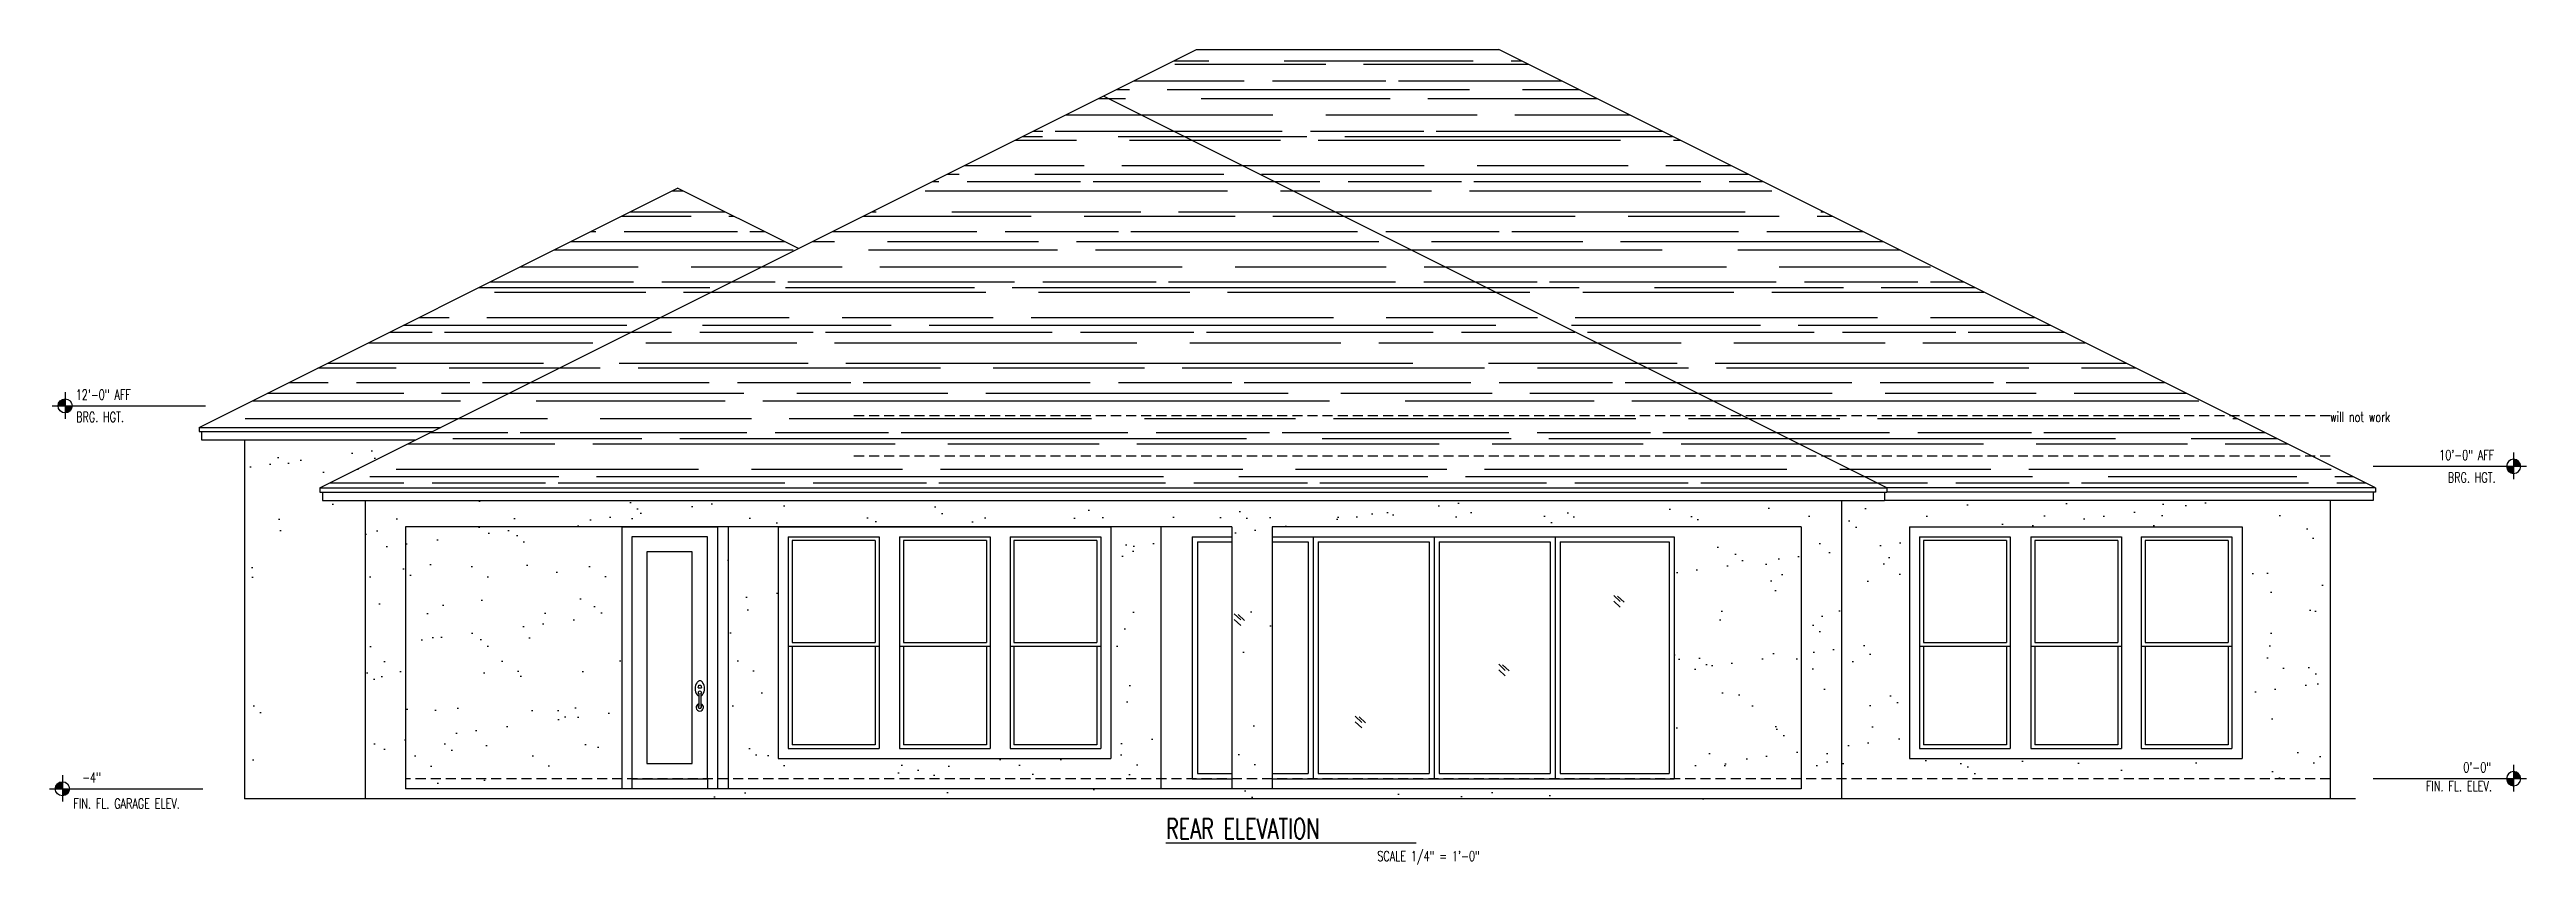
# Model space of a CAD drawing. Header units: inches. Extents: x -25328 to 8149, y -5530 to 4336.
# Drawn here: x -3362 to -2379, y -1614 to -1291 of the extents above; entities that cross this region are included whole.
import ezdxf

# ---------------------------------------------------------------- set-up
doc = ezdxf.new("R2010")
doc.units = ezdxf.units.IN
doc.header["$LTSCALE"] = 16
doc.header["$MEASUREMENT"] = 0
doc.linetypes.add('HIDDEN', pattern=[0.375, 0.25, -0.125])
doc.layers.get('0').update_dxf_attribs({"linetype": 'CONTINUOUS'})
for name, color, linetype in [('CONC', 3, 'CONTINUOUS'), ('DIMS', 5, 'CONTINUOUS'), ('DOORS', 1, 'CONTINUOUS'), ('ROOF', 1, 'CONTINUOUS'), ('TEXT', 11, 'CONTINUOUS'), ('WALL EXT', 6, 'CONTINUOUS'), ('WALLS EXT', 6, 'CONTINUOUS'), ('WALLS INT', 6, 'CONTINUOUS')]:
    doc.layers.add(name, color=color, linetype=linetype)
doc.styles.add('PAYTS NOTES', font='romans.shx', dxfattribs={"width": 0.7, "height": 4.5})
pattern_1 = [(0, (-796.362, -1490.438), (33, 15), [225, -30, 75, -15]), (0, (-776.412, -1482.938), (-15, 19.95), [45, -4.95, 90, -11.25]), (0, (-788.862, -1477.688), (78, 10.05), [120, -21, 60, -15])]

msp = doc.modelspace()

# ---------------------------------------------------------------- texts
at = {"layer": 'TEXT', "style": 'PAYTS NOTES', "width": 0.7}
for s, p in [('BRG. HGT.', (-3351.90254639, -1438.82676208)), ('12\'-0" AFF', (-3352.06891407, -1429.94073368)), ('will not work', (-2457.1926961, -1438.76819754)), ('10\'-0" AFF', (-2413.89444439, -1453.94073368)), ('BRG. HGT.', (-2410.46081207, -1462.82676208)), ('-4"', (-3349.51880683, -1581.91343909)), ('FIN. FL. ELEV.', (-2419.12747874, -1585.34962713)), ('0\'-0"', (-2404.32711572, -1577.91343909)), ('FIN. FL. GARAGE ELEV.', (-3352.98511048, -1592.27711226)), ('SCALE 1/4" = 1\'-0"', (-2835.40014234, -1613.1223062))]:
    msp.add_text(s, height=4, dxfattribs=at).set_placement(p)
at = {"layer": 'TEXT', "color": 3, "style": 'PAYTS NOTES', "width": 0.7}
msp.add_text('%%UREAR ELEVATION          ', height=8, dxfattribs=at).set_placement((-2919.30299652, -1604.22903834))

# ---------------------------------------------------------------- blocks, each defined once
blk = doc.blocks.new('ELEVBUB')
for p, q in [((-0.142, 0), (0.078, 0)), ((0, 0.151), (0, -0.142))]:
    blk.add_line(p, q)
at = {"const_width": 0.0781}
for points in [[(0, 0.039, 0.414214), (-0.039, 0, 1)], [(0, -0.039, 0.414213), (0.039, 0, 1)]]:
    blk.add_lwpolyline(points, format="xyb", dxfattribs=at)
blk.add_circle((0, 0), 0.0781)

# ---------------------------------------------------------------- hatches: boundary and pattern name
at = {"layer": 'DOORS'}
h = msp.add_hatch(dxfattribs=at)
h.set_pattern_fill('AR-RROOF', color=165, scale=15)
h.set_pattern_definition(pattern_1)
h.paths.add_polyline_path([(-3065.13539986, -1369.92859557), (-3113.13539986, -1345.92859557), (-3303.13539986, -1440.92859557), (-3207.13539986, -1440.92859557)])
at = {"layer": 'WALLS INT'}
h = msp.add_hatch(dxfattribs=at)
h.set_pattern_fill('AR-RROOF', color=8, scale=15)
h.set_pattern_definition(pattern_1)
h.paths.add_polyline_path([(-2944.13539986, -1309.42859557), (-3255.13539986, -1464.92859557), (-2633.13539986, -1464.92859557)])
h.paths.add_polyline_path([(-2787.13539986, -1290.92859557), (-2907.13539986, -1290.92859557), (-2944.13539986, -1309.42859557), (-2690.19112795, -1436.40073153), (-2496.19112795, -1436.40073153)])
h.paths.add_polyline_path([(-2496.19112795, -1436.40073153), (-2690.19112795, -1436.40073153), (-2658.19112795, -1452.40073153), (-2464.19112795, -1452.40073153)])
h.paths.add_polyline_path([(-2464.19112795, -1452.40073153), (-2658.19112795, -1452.40073153), (-2633.13539986, -1464.92859557), (-2441.13539986, -1464.92859557), (-2439.13539986, -1464.92859557)])
h = msp.add_hatch(dxfattribs=at)
h.set_pattern_fill('AR-SAND', color=8, scale=15)
h.set_pattern_definition([(37.5, (0, -1490.438), (-0.9449, 28.90236), [0, -22.8, 0, -25.5, 0, -24.375]), (7.5, (0, -1490.438), (26.54665, 42.3322), [0, -12.3, 0, -20.55, 0, -7.875]), (327.5, (-18.45, -1490.438), (46.71213, 0.08489), [0, -7.5, 0, -27, 0, -35.25]), (317.5, (-18.45, -1490.438), (45.0919, 13.16513), [0, -3.75, 0, -17.7, 0, -20.25])])
h.paths.add_polyline_path([(-3217.13539986, -1445.92859557), (-3285.13539986, -1445.92859557), (-3285.13539986, -1588.40073153), (-3277.13539986, -1588.40073153), (-3277.13539986, -1484.40073153), (-3237.13539986, -1484.40073153), (-3237.13539986, -1469.92859557), (-3254.13539986, -1469.92859557), (-3254.13539986, -1466.60564656), (-3255.13539986, -1466.60564656), (-3255.13539986, -1464.92859557)])
h.paths.add_polyline_path([(-3221.13539986, -1480.40073153), (-2893.13539986, -1480.40073153), (-2893.13539986, -1580.40073153), (-2877.13539986, -1580.40073153), (-2877.13539986, -1480.40073153), (-2667.2113431, -1480.40073153), (-2667.2113431, -1580.40073153), (-2651.13539986, -1580.40073153), (-2651.13539986, -1469.92859557), (-3237.13539986, -1469.92859557), (-3237.13539986, -1484.40073153), (-3237.13539986, -1588.40073153), (-2651.13539986, -1588.40073153), (-2651.13539986, -1580.40073153), (-2667.2113431, -1580.40073153), (-2667.2113431, -1584.40073153), (-3181.13539986, -1584.40073153), (-3181.13539986, -1540.40073153), (-3221.13539986, -1540.40073153)])
h.paths.add_polyline_path([(-3135.32093568, -1480.40073153), (-3221.13539986, -1480.40073153), (-3221.13539986, -1540.40073153), (-3181.13539986, -1540.40073153), (-3181.13539986, -1580.40073153), (-3135.32093568, -1580.40073153)], flags=17)
h.paths.add_polyline_path([(-3073.20904727, -1480.40073153), (-3093.13539986, -1480.40073153), (-3093.13539986, -1580.40073153), (-2921.28269467, -1580.40073153), (-2921.28269467, -1480.40073153), (-2941.20904727, -1480.40073153), (-2941.20904727, -1572.40073153), (-3073.20904727, -1572.40073153)], flags=17)
h.paths.add_polyline_path([(-2457.13539986, -1469.92859557), (-2634.13539986, -1469.92859557), (-2651.13539986, -1469.92859557), (-2651.13539986, -1580.40073153), (-2457.13539986, -1580.40073153)])
h.paths.add_polyline_path([(-2624.13539986, -1480.40073153), (-2492.13539986, -1480.40073153), (-2492.13539986, -1572.40073153), (-2624.13539986, -1572.40073153)], flags=16)
h.paths.add_polyline_path([(-2620.13539986, -1484.40073153), (-2584.13539986, -1484.40073153), (-2584.13539986, -1568.40073153), (-2620.13539986, -1568.40073153)], flags=0)
h.paths.add_polyline_path([(-2585.63539986, -1527.90073153), (-2585.63539986, -1566.90073153), (-2618.63539986, -1566.90073153), (-2618.63539986, -1527.90073153)], flags=0)
h.paths.add_polyline_path([(-2618.63539986, -1485.90073153), (-2585.63539986, -1485.90073153), (-2585.63539986, -1526.40073153), (-2618.63539986, -1526.40073153)], flags=0)
h.paths.add_polyline_path([(-2575.95125879, -1484.40073153), (-2539.95125879, -1484.40073153), (-2539.95125879, -1568.40073153), (-2575.95125879, -1568.40073153)], flags=0)
h.paths.add_polyline_path([(-2541.45125879, -1527.90073153), (-2541.45125879, -1566.90073153), (-2574.45125879, -1566.90073153), (-2574.45125879, -1527.90073153)], flags=0)
h.paths.add_polyline_path([(-2574.45125879, -1485.90073153), (-2541.45125879, -1485.90073153), (-2541.45125879, -1526.40073153), (-2574.45125879, -1526.40073153)], flags=0)
h.paths.add_polyline_path([(-2532.13539986, -1484.40073153), (-2496.13539986, -1484.40073153), (-2496.13539986, -1568.40073153), (-2532.13539986, -1568.40073153)], flags=0)
h.paths.add_polyline_path([(-2497.63539986, -1527.90073153), (-2497.63539986, -1566.90073153), (-2530.63539986, -1566.90073153), (-2530.63539986, -1527.90073153)], flags=0)
h.paths.add_polyline_path([(-2530.63539986, -1485.90073153), (-2497.63539986, -1485.90073153), (-2497.63539986, -1526.40073153), (-2530.63539986, -1526.40073153)], flags=0)
h.paths.add_polyline_path([(-2667.2113431, -1480.40073153), (-2877.13539986, -1480.40073153), (-2877.13539986, -1484.40073153), (-2717.61300398, -1484.40073153), (-2717.61300398, -1580.40073153), (-2667.2113431, -1580.40073153)], flags=17)

# ---------------------------------------------------------------- linework, layer by layer
at = {"layer": 'CONC', "color": 8, "linetype": 'HIDDEN'}
for p, q in [((-2457.13539986, -1436.40073153), (-3043.69669136, -1436.40073153)), ((-2457.13539986, -1452.40073153), (-3043.69669136, -1452.40073153)), ((-2457.13539986, -1580.40073153), (-3221.13539986, -1580.40073153))]:
    msp.add_line(p, q, dxfattribs=at)
at = {"layer": 'CONC'}
for p, q in [((-2447.13539986, -1588.40073153), (-3285.13539986, -1588.40073153)), ((-2667.2113431, -1584.40073153), (-3221.13539986, -1584.40073153))]:
    msp.add_line(p, q, dxfattribs=at)
at = {"layer": 'DIMS'}
for p, q in [((-3353.46183555, -1432.40073153), (-3300.54684426, -1432.40073153)), ((-2387.16818958, -1456.40073153), (-2440.08318086, -1456.40073153)), ((-2387.16818958, -1580.40073153), (-2440.08318086, -1580.40073153)), ((-3354.54439964, -1584.40073153), (-3301.62940835, -1584.40073153))]:
    msp.add_line(p, q, dxfattribs=at)
at = {"layer": 'DOORS', "color": 165}
for p, q in [((-3303.13539986, -1440.92859557), (-3113.13539986, -1345.92859557)), ((-3065.13539986, -1369.92859557), (-3113.13539986, -1345.92859557)), ((-3303.13539986, -1440.92859557), (-3303.13539986, -1442.60564656)), ((-3303.13539986, -1440.92859557), (-3207.13539986, -1440.92859557)), ((-3303.13539986, -1442.60564656), (-3210.48950182, -1442.60564656)), ((-3302.13539986, -1442.60564656), (-3302.13539986, -1445.92859557)), ((-3302.13539986, -1445.92859557), (-3217.13539986, -1445.92859557)), ((-3285.13539986, -1445.92859557), (-3285.13539986, -1588.40073153)), ((-3135.32093568, -1480.40073153), (-3097.32093568, -1480.40073153)), ((-3135.32093568, -1480.40073153), (-3135.32093568, -1584.40073153)), ((-3131.32093568, -1484.40073153), (-3131.32093568, -1580.40073153)), ((-3101.32093568, -1484.40073153), (-3131.32093568, -1484.40073153)), ((-3101.32093568, -1580.40073153), (-3101.32093568, -1484.40073153)), ((-3097.32093568, -1480.40073153), (-3097.32093568, -1584.40073153)), ((-3093.13539986, -1480.40073153), (-3093.13539986, -1584.40073153)), ((-3073.20904727, -1480.40073153), (-3073.20904727, -1572.40073153)), ((-3073.20904727, -1480.40073153), (-2941.20904727, -1480.40073153)), ((-3069.20904727, -1484.40073153), (-3069.20904727, -1568.40073153)), ((-3069.20904727, -1484.40073153), (-3033.20904727, -1484.40073153)), ((-3033.20904727, -1484.40073153), (-3033.20904727, -1568.40073153)), ((-3033.20904727, -1484.40073153), (-3033.20904727, -1568.40073153)), ((-3025.0249062, -1484.40073153), (-3025.0249062, -1568.40073153)), ((-3025.0249062, -1484.40073153), (-2989.0249062, -1484.40073153)), ((-2989.0249062, -1484.40073153), (-2989.0249062, -1568.40073153)), ((-2989.0249062, -1484.40073153), (-2989.0249062, -1568.40073153)), ((-2981.20904727, -1484.40073153), (-2981.20904727, -1568.40073153)), ((-2981.20904727, -1484.40073153), (-2945.20904727, -1484.40073153)), ((-2945.20904727, -1484.40073153), (-2945.20904727, -1568.40073153)), ((-2945.20904727, -1484.40073153), (-2945.20904727, -1568.40073153)), ((-2941.20904727, -1480.40073153), (-2941.20904727, -1572.40073153)), ((-2921.28269467, -1480.40073153), (-2921.28269467, -1584.40073153)), ((-2908.83966485, -1484.40071792), (-2908.83966485, -1580.40071792)), ((-2908.83961923, -1484.40073153), (-2893.13539986, -1484.40073153)), ((-2877.13539986, -1484.40073153), (-2717.61300398, -1484.40073153)), ((-2860.83966485, -1484.40071792), (-2860.83966485, -1580.40071792)), ((-2812.83966485, -1484.40071792), (-2812.83966485, -1580.40071792)), ((-2764.83966485, -1484.40071792), (-2764.83966485, -1580.40071792)), ((-2717.61300398, -1484.40073153), (-2717.61300398, -1580.40071792)), ((-3125.32093568, -1490.40073153), (-3125.32093568, -1574.40073153)), ((-3107.32093568, -1490.40073153), (-3125.32093568, -1490.40073153)), ((-3107.32093568, -1574.40073153), (-3107.32093568, -1490.40073153)), ((-3034.70904727, -1485.90073153), (-3067.70904727, -1485.90073153)), ((-3067.70904727, -1485.90073153), (-3067.70904727, -1526.40073153)), ((-3034.70904727, -1485.90073153), (-3034.70904727, -1526.40073153)), ((-2990.5249062, -1485.90073153), (-3023.5249062, -1485.90073153)), ((-3023.5249062, -1485.90073153), (-3023.5249062, -1526.40073153)), ((-2990.5249062, -1485.90073153), (-2990.5249062, -1526.40073153)), ((-2946.70904727, -1485.90073153), (-2979.70904727, -1485.90073153)), ((-2979.70904727, -1485.90073153), (-2979.70904727, -1526.40073153)), ((-2946.70904727, -1485.90073153), (-2946.70904727, -1526.40073153)), ((-2906.83966485, -1486.40068591), (-2906.83966485, -1578.40071792)), ((-2906.83966485, -1486.40068591), (-2893.13539986, -1486.40068591)), ((-2877.13539986, -1486.40068591), (-2862.83966485, -1486.40068591)), ((-2862.83966485, -1486.40068591), (-2862.83966485, -1578.40071792)), ((-2858.83966485, -1486.40068591), (-2858.83966485, -1578.40071792)), ((-2858.83966485, -1486.40068591), (-2814.83966485, -1486.40068591)), ((-2814.83966485, -1486.40068591), (-2814.83966485, -1578.40071792)), ((-2810.83966485, -1486.40068591), (-2810.83966485, -1578.40071792)), ((-2810.83966485, -1486.40068591), (-2766.83966485, -1486.40068591)), ((-2766.83966485, -1486.40068591), (-2766.83966485, -1578.40071792)), ((-2762.83966485, -1486.40068591), (-2762.83966485, -1578.40071792)), ((-2762.83966485, -1486.40068591), (-2719.61300398, -1486.40068591)), ((-2719.61300398, -1486.40068591), (-2719.61300398, -1578.40071792)), ((-3033.20904727, -1527.90073153), (-3069.20904727, -1527.90073153)), ((-3067.70904727, -1526.40073153), (-3034.70904727, -1526.40073153)), ((-3067.70904727, -1527.90073153), (-3067.70904727, -1566.90073153)), ((-3034.70904727, -1527.90073153), (-3034.70904727, -1566.90073153)), ((-2989.0249062, -1527.90073153), (-3025.0249062, -1527.90073153)), ((-3023.5249062, -1526.40073153), (-2990.5249062, -1526.40073153)), ((-3023.5249062, -1527.90073153), (-3023.5249062, -1566.90073153)), ((-2990.5249062, -1527.90073153), (-2990.5249062, -1566.90073153)), ((-2945.20904727, -1527.90073153), (-2981.20904727, -1527.90073153)), ((-2979.70904727, -1526.40073153), (-2946.70904727, -1526.40073153)), ((-2979.70904727, -1527.90073153), (-2979.70904727, -1566.90073153)), ((-2946.70904727, -1527.90073153), (-2946.70904727, -1566.90073153)), ((-3105.01840833, -1544.39423726), (-3104.79350057, -1543.32116682)), ((-3104.79350057, -1543.32116682), (-3103.87656894, -1543.32116682)), ((-3103.87656894, -1543.32116682), (-3103.68626238, -1544.39423726)), ((-3105.03570893, -1544.39423726), (-3103.68626238, -1544.39423726)), ((-3104.77619997, -1546.52307055), (-3104.77619997, -1551.69803928)), ((-3103.91117014, -1546.52307055), (-3103.91117014, -1551.69803928)), ((-2841.56805238, -1558.03489624), (-2844.18569349, -1555.61237019)), ((-2841.56805238, -1560.24238438), (-2844.18569349, -1557.81985832)), ((-2840.04486844, -1558.26324842), (-2842.66250955, -1555.84072236)), ((-3073.20904727, -1572.40073153), (-2941.20904727, -1572.40073153)), ((-3069.20904727, -1568.40073153), (-3033.20904727, -1568.40073153)), ((-3034.70904727, -1566.90073153), (-3067.70904727, -1566.90073153)), ((-3025.0249062, -1568.40073153), (-2989.0249062, -1568.40073153)), ((-2990.5249062, -1566.90073153), (-3023.5249062, -1566.90073153)), ((-2981.20904727, -1568.40073153), (-2945.20904727, -1568.40073153)), ((-2946.70904727, -1566.90073153), (-2979.70904727, -1566.90073153)), ((-3131.32093568, -1580.40073153), (-3131.32093568, -1584.40073153)), ((-3131.32093568, -1580.40073153), (-3101.32093568, -1580.40073153)), ((-3125.32093568, -1574.40073153), (-3107.32093568, -1574.40073153)), ((-3101.32093568, -1580.40073153), (-3101.32093568, -1584.40073153)), ((-2908.83966485, -1580.40071792), (-2893.13539986, -1580.40071792)), ((-2906.83966485, -1578.40071792), (-2893.13539986, -1578.40071792)), ((-2877.13539986, -1578.40071792), (-2862.83966485, -1578.40071792)), ((-2877.13539986, -1580.40071792), (-2717.61300398, -1580.40071792)), ((-2858.83966485, -1578.40071792), (-2814.83966485, -1578.40071792)), ((-2810.83966485, -1578.40071792), (-2766.83966485, -1578.40071792)), ((-2762.83966485, -1578.40071792), (-2719.61300398, -1578.40071792))]:
    msp.add_line(p, q, dxfattribs=at)
for centre, radius, start, end in [((-3102.29407773, -1544.60607771), 3.94106992, 141.9843763709, 218.82511739), ((-3104.30043356, -1542.78082491), 1.22506258, 31.307150664, 148.692849336), ((-3106.39329239, -1544.60607771), 3.94106992, 321.17488261, 38.0156236291), ((-3104.34368506, -1552.08052135), 1.45222529, 107.3272591072, 72.6727408928), ((-3104.94774092, -1547.00709058), 0.41816415, 184.8297729689, 294.2189030868), ((-3104.34368506, -1546.30342024), 0.69850937, 308.2575201331, 231.7424798668), ((-3104.34368506, -1551.83115165), 0.69850937, 128.2575201332, 51.7424798669), ((-3103.73962919, -1547.00709058), 0.41816415, 245.7810969132, 355.1702270311)]:
    msp.add_arc(centre, radius, start, end, dxfattribs=at)
at = {"layer": 'ROOF', "color": 6}
for p, q in [((-3255.13539986, -1464.92859557), (-2907.13539986, -1290.92859557)), ((-2439.13539986, -1464.92859557), (-2787.13539986, -1290.92859557)), ((-2633.13539986, -1464.92859557), (-2944.13539986, -1309.42859557)), ((-3255.13539986, -1464.92859557), (-3255.13539986, -1466.60564656)), ((-2633.13539986, -1464.92859557), (-2633.13539986, -1466.60564656)), ((-2439.13539986, -1464.92859557), (-2439.13539986, -1466.60564656)), ((-3254.13539986, -1466.60564656), (-3254.13539986, -1469.92859557)), ((-2634.13539986, -1466.60564656), (-2634.13539986, -1469.92859557)), ((-2440.13539986, -1466.60564656), (-2440.13539986, -1469.92859557))]:
    msp.add_line(p, q, dxfattribs=at)
at = {"layer": 'WALL EXT'}
for p, q in [((-2738.94276413, -1510.07855207), (-2741.56040524, -1507.65602602)), ((-2738.94276413, -1512.28604021), (-2741.56040524, -1509.86351416)), ((-2737.41958019, -1510.30690425), (-2740.0372213, -1507.8843782)), ((-2889.60569774, -1517.37233327), (-2892.22333885, -1514.94980722)), ((-2889.60569774, -1519.57982141), (-2892.22333885, -1517.15729536)), ((-2888.0825138, -1517.60068545), (-2890.70015491, -1515.1781594)), ((-2784.59094729, -1537.38702758), (-2787.2085884, -1534.96450153)), ((-2784.59094729, -1539.59451572), (-2787.2085884, -1537.17198966)), ((-2783.06776335, -1537.61537976), (-2785.68540446, -1535.1928537))]:
    msp.add_line(p, q, dxfattribs=at)
at = {"layer": 'WALLS EXT'}
for p, q in [((-3255.13539986, -1464.92859557), (-2633.13539986, -1464.92859557)), ((-2439.13539986, -1464.92859557), (-2633.13539986, -1464.92859557)), ((-2441.13539986, -1464.92859557), (-2633.13539986, -1464.92859557)), ((-3255.13539986, -1466.60564656), (-2633.13539986, -1466.60564656)), ((-3254.13539986, -1469.92859557), (-2634.13539986, -1469.92859557)), ((-3237.13539986, -1469.92859557), (-3237.13539986, -1588.40073153)), ((-2440.13539986, -1469.92859557), (-2634.13539986, -1469.92859557)), ((-2439.13539986, -1466.60564656), (-2633.13539986, -1466.60564656)), ((-2441.13539986, -1466.60564656), (-2633.13539986, -1466.60564656)), ((-2457.13539986, -1469.92859557), (-2457.13539986, -1588.40073153)), ((-3221.13539986, -1480.40073153), (-3221.13539986, -1584.40073153)), ((-2893.13539986, -1480.40073153), (-3221.13539986, -1480.40073153)), ((-2893.13539986, -1480.40073153), (-2893.13539986, -1584.40073153)), ((-2877.13539986, -1480.40073153), (-2877.13539986, -1584.40073153)), ((-2667.2113431, -1480.40073153), (-2877.13539986, -1480.40073153)), ((-2667.2113431, -1480.40073153), (-2667.2113431, -1584.40073153))]:
    msp.add_line(p, q, dxfattribs=at)
at = {"layer": 'WALLS EXT', "color": 1}
for p, q in [((-2624.13539986, -1480.40073153), (-2624.13539986, -1572.40073153)), ((-2624.13539986, -1480.40073153), (-2492.13539986, -1480.40073153)), ((-2620.13539986, -1484.40073153), (-2620.13539986, -1568.40073153)), ((-2620.13539986, -1484.40073153), (-2584.13539986, -1484.40073153)), ((-2584.13539986, -1484.40073153), (-2584.13539986, -1568.40073153)), ((-2584.13539986, -1484.40073153), (-2584.13539986, -1568.40073153)), ((-2575.95125879, -1484.40073153), (-2575.95125879, -1568.40073153)), ((-2575.95125879, -1484.40073153), (-2539.95125879, -1484.40073153)), ((-2539.95125879, -1484.40073153), (-2539.95125879, -1568.40073153)), ((-2539.95125879, -1484.40073153), (-2539.95125879, -1568.40073153)), ((-2532.13539986, -1484.40073153), (-2532.13539986, -1568.40073153)), ((-2532.13539986, -1484.40073153), (-2496.13539986, -1484.40073153)), ((-2496.13539986, -1484.40073153), (-2496.13539986, -1568.40073153)), ((-2496.13539986, -1484.40073153), (-2496.13539986, -1568.40073153)), ((-2492.13539986, -1480.40073153), (-2492.13539986, -1572.40073153)), ((-2585.63539986, -1485.90073153), (-2618.63539986, -1485.90073153)), ((-2618.63539986, -1485.90073153), (-2618.63539986, -1526.40073153)), ((-2585.63539986, -1485.90073153), (-2585.63539986, -1526.40073153)), ((-2541.45125879, -1485.90073153), (-2574.45125879, -1485.90073153)), ((-2574.45125879, -1485.90073153), (-2574.45125879, -1526.40073153)), ((-2541.45125879, -1485.90073153), (-2541.45125879, -1526.40073153)), ((-2497.63539986, -1485.90073153), (-2530.63539986, -1485.90073153)), ((-2530.63539986, -1485.90073153), (-2530.63539986, -1526.40073153)), ((-2497.63539986, -1485.90073153), (-2497.63539986, -1526.40073153)), ((-2584.13539986, -1527.90073153), (-2620.13539986, -1527.90073153)), ((-2618.63539986, -1526.40073153), (-2585.63539986, -1526.40073153)), ((-2618.63539986, -1527.90073153), (-2618.63539986, -1566.90073153)), ((-2585.63539986, -1527.90073153), (-2585.63539986, -1566.90073153)), ((-2539.95125879, -1527.90073153), (-2575.95125879, -1527.90073153)), ((-2574.45125879, -1526.40073153), (-2541.45125879, -1526.40073153)), ((-2574.45125879, -1527.90073153), (-2574.45125879, -1566.90073153)), ((-2541.45125879, -1527.90073153), (-2541.45125879, -1566.90073153)), ((-2496.13539986, -1527.90073153), (-2532.13539986, -1527.90073153)), ((-2530.63539986, -1526.40073153), (-2497.63539986, -1526.40073153)), ((-2530.63539986, -1527.90073153), (-2530.63539986, -1566.90073153)), ((-2497.63539986, -1527.90073153), (-2497.63539986, -1566.90073153)), ((-2624.13539986, -1572.40073153), (-2492.13539986, -1572.40073153)), ((-2620.13539986, -1568.40073153), (-2584.13539986, -1568.40073153)), ((-2585.63539986, -1566.90073153), (-2618.63539986, -1566.90073153)), ((-2575.95125879, -1568.40073153), (-2539.95125879, -1568.40073153)), ((-2541.45125879, -1566.90073153), (-2574.45125879, -1566.90073153)), ((-2532.13539986, -1568.40073153), (-2496.13539986, -1568.40073153)), ((-2497.63539986, -1566.90073153), (-2530.63539986, -1566.90073153))]:
    msp.add_line(p, q, dxfattribs=at)
at = {"layer": 'WALLS INT'}
for p, q in [((-2907.13539986, -1290.92859557), (-2787.13539986, -1290.92859557)), ((-2651.13539986, -1469.92859557), (-2651.13539986, -1588.40073153))]:
    msp.add_line(p, q, dxfattribs=at)

# ---------------------------------------------------------------- block references
at = {"layer": 'DIMS', "yscale": 36, "zscale": 36}
for p, xscale in [((-3356.27433555, -1432.40073153), 36), ((-2384.35568958, -1456.40073153), -36), ((-3357.35689964, -1584.40073153), 36), ((-2384.35568958, -1580.40073153), -36)]:
    msp.add_blockref('ELEVBUB', p, dxfattribs=dict(at, xscale=xscale))

msp.set_redraw_order([(e.dxf.handle, doc.entitydb.next_handle()) for e in msp.query("TEXT MTEXT ATTDEF DIMENSION ARC_DIMENSION")])  # texts and dimensions are drawn at this point

doc.saveas('drawing.dxf')
